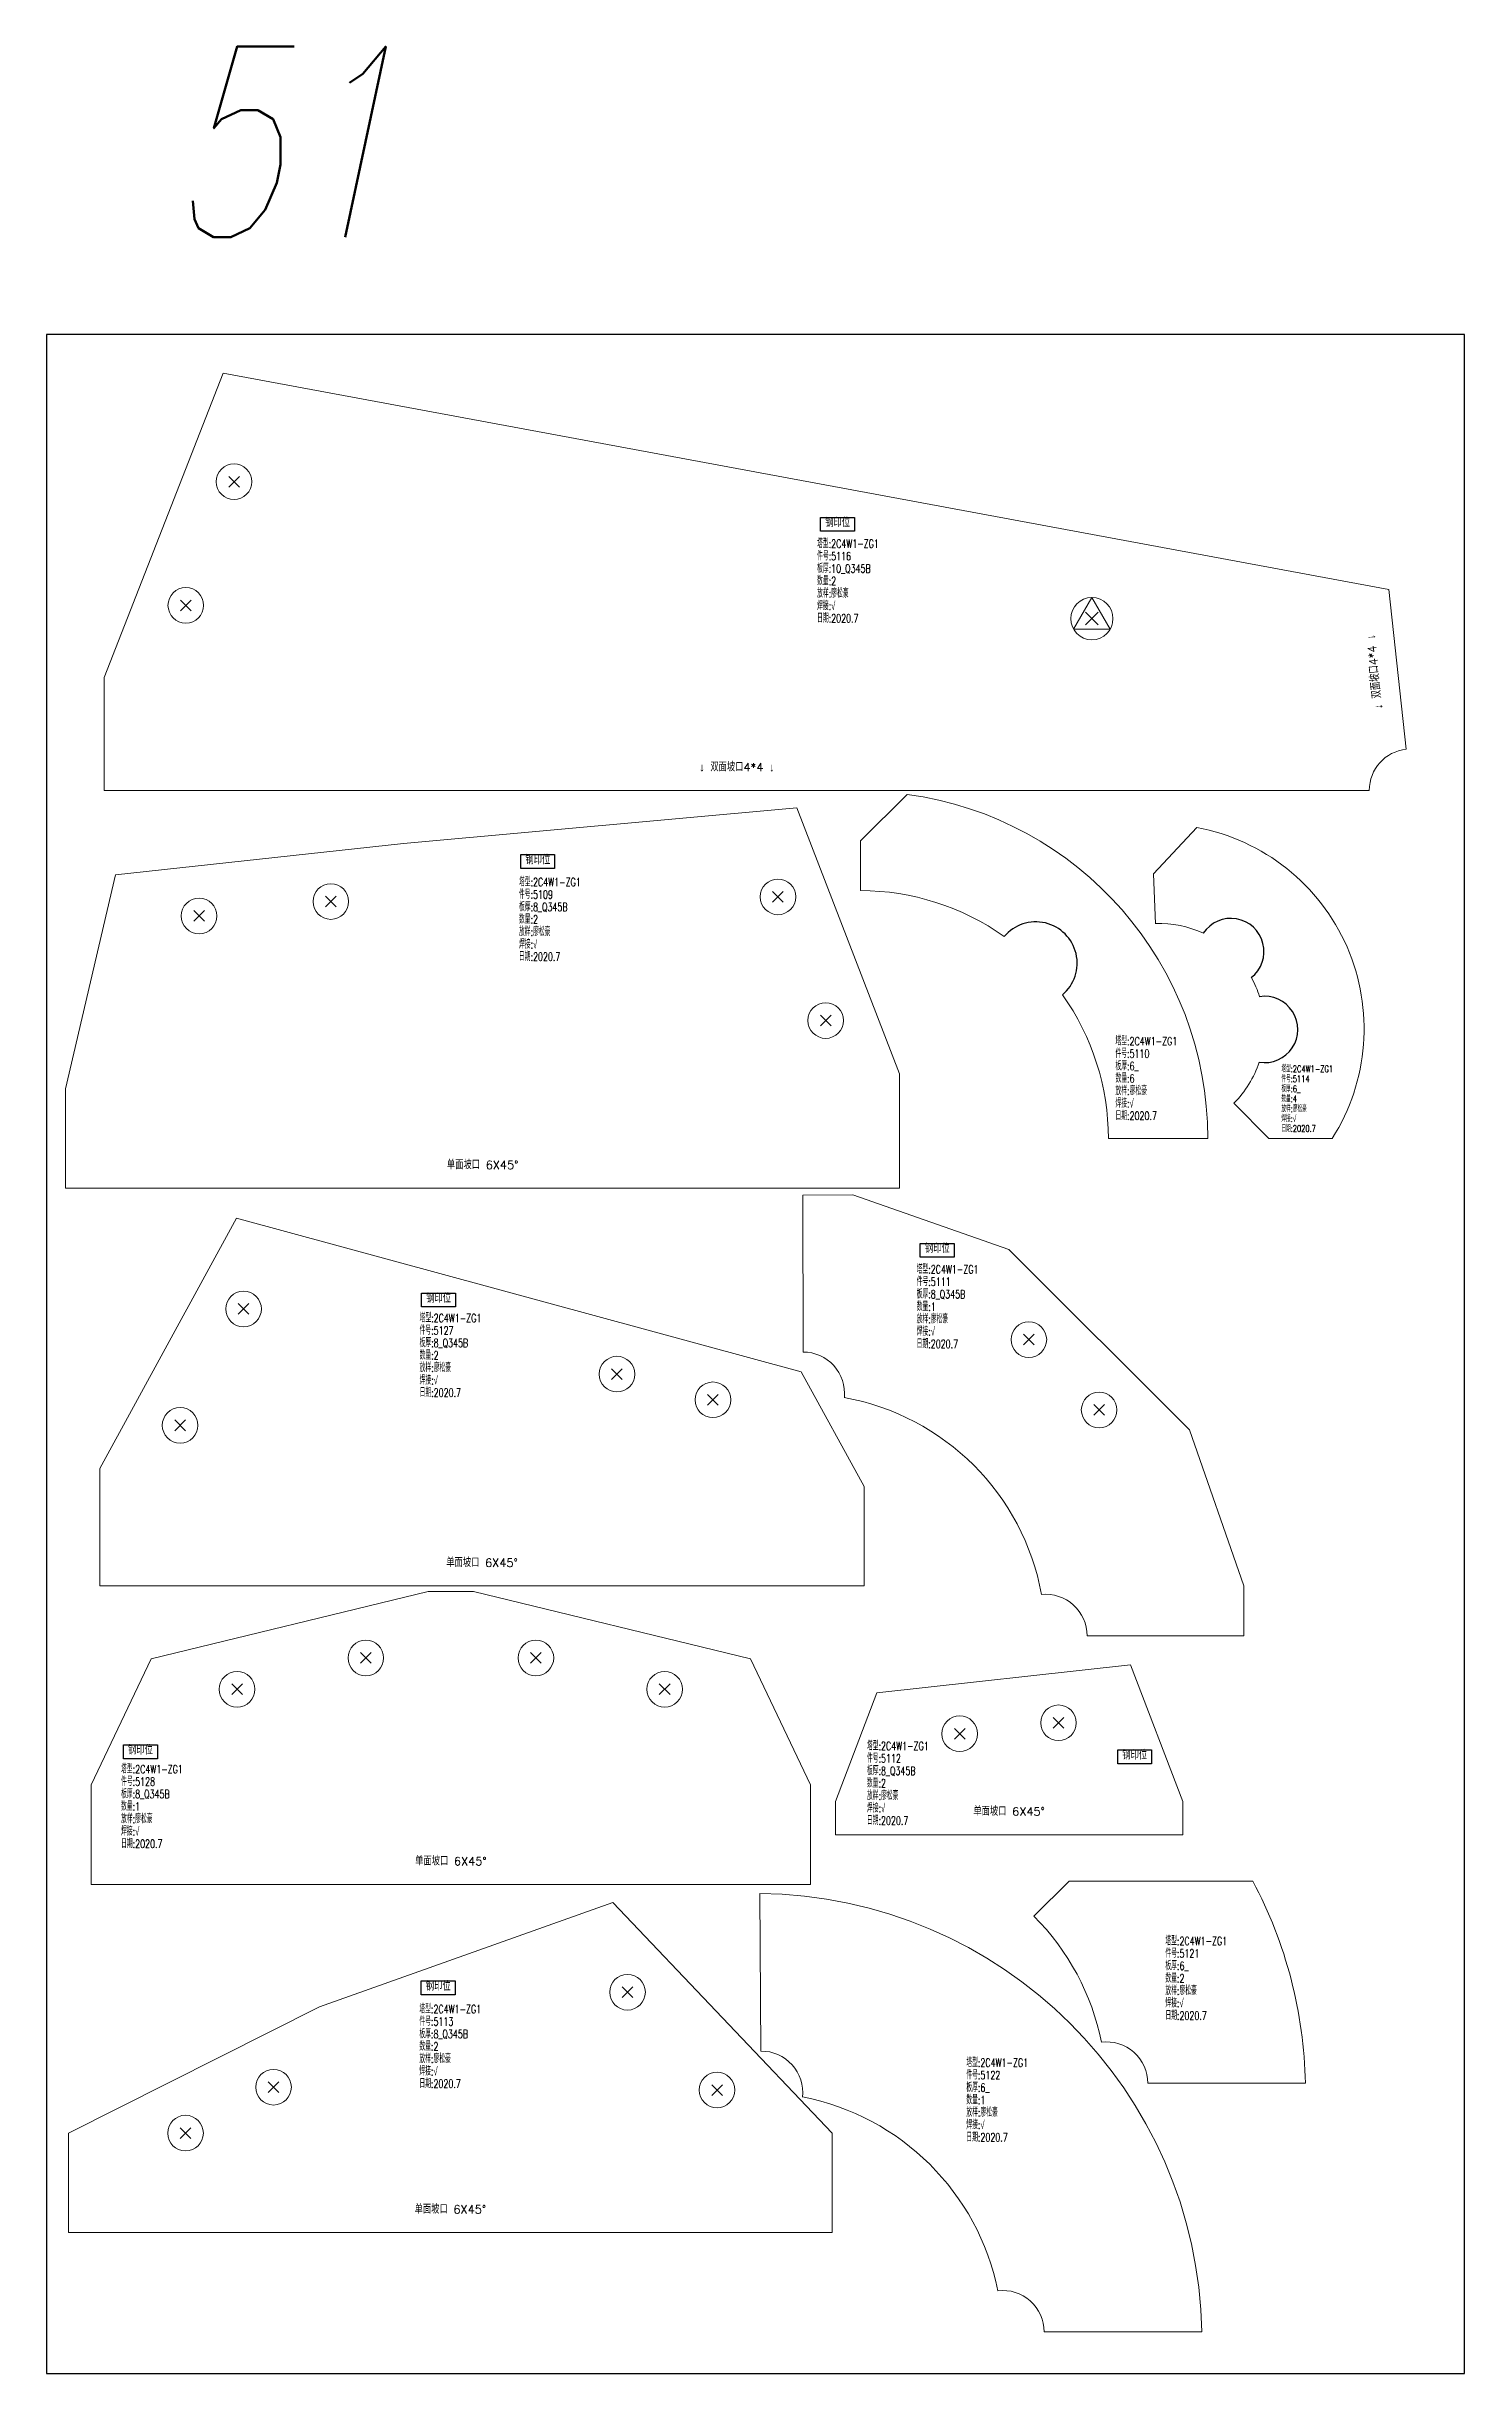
# Model space of a CAD drawing. Extents: x 154981 to 165753, y -86801 to -82885.
# Drawn here: x 161706 to 162561, y -86801 to -85398 of the extents above; entities that cross this region are included whole.
import ezdxf
from ezdxf.enums import TextEntityAlignment as Align

# ---------------------------------------------------------------- set-up
doc = ezdxf.new("R2010")
doc.units = 0
doc.header["$MEASUREMENT"] = 0
doc.layers.get('0').update_dxf_attribs({"linetype": 'CONTINUOUS', "lineweight": 25})
doc.layers.add('1', color=7, linetype='CONTINUOUS', lineweight=25)
doc.layers.add('5', color=7, linetype='CONTINUOUS', lineweight=25)
doc.styles.add('hz', font='txt.shx', dxfattribs={"width": 0.7, "oblique": 12, "bigfont": 'hztxt.shx'})
doc.styles.get("Standard").update_dxf_attribs({"font": 'simplex.shx', "width": 0.7, "height": 3, "bigfont": 'gbhzfs.shx'})

msp = doc.modelspace()

# ---------------------------------------------------------------- texts
at = {"layer": '1', "color": 6, "linetype": 'ByBlock', "style": 'hz', "oblique": 12, "width": 0.7}
msp.add_text('51', height=115, dxfattribs=at).set_placement((161779.09571, -85512.64004))

# ---------------------------------------------------------------- blocks, each defined once
blk = doc.blocks.new('PLKM_c1bef0ac-5df4-41ce-bc0b-967a1f9844d2', base_point=(161068.8, -91395.4))
at = {"layer": '1', "color": 7, "linetype": 'Continuous', "lineweight": 18}
for p, q in [((160756.5, -91263.1), (160757.2, -91358.2)), ((160928.1, -91527.6), (161023.1, -91527.6))]:
    blk.add_line(p, q, dxfattribs=at)
for centre, radius, start, end in [((160753.7, -91532.6), 269.5, 1.0631, 89.4062), ((160757.4, -91383.2), 25, 353.7564, 90.4693), ((160753.7, -91532.6), 149.5, 11.509, 78.9602), ((160903.1, -91527.6), 25, 0, 96.7128)]:
    blk.add_arc(centre, radius, start, end, dxfattribs=at)
at = {"layer": '1', "color": 7, "linetype": 'Continuous', "lineweight": 13, "insert": (160881.1, -91362.7), "char_height": 5, "width": 500, "attachment_point": 1, "line_spacing_factor": 0.9}
blk.add_mtext('塔型:2C4W1-ZG1\\P件号:5122\\P板厚:6_\\P数量:1\\P放样:廖松豪\\P焊接:√\\P日期:2020.7', dxfattribs=at)
blk = doc.blocks.new('板孔21.5')
at = {"layer": '5', "color": 7, "linetype": 'Continuous', "lineweight": 13}
for p, q in [((-0.3, -0.3), (0.3, 0.3)), ((0.3, -0.3), (-0.3, 0.3))]:
    blk.add_line(p, q, dxfattribs=at)
blk.add_circle((0, 0), 1, dxfattribs=at)
blk = doc.blocks.new('PLKM_179636a3-0307-40cf-ac14-38a028a89750', base_point=(161569.5, -91416.7))
at = {"color": 3, "linetype": 'Continuous'}
blk.add_lwpolyline([(161417.2, -91350.9), (161437.6, -91350.9), (161437.6, -91359.3), (161417.2, -91359.3)], close=True, dxfattribs=at)
at = {"layer": '1', "color": 7, "linetype": 'Continuous', "lineweight": 18}
for p, q in [((161305.6, -91305.7), (161223.1, -91456.7)), ((161646.2, -91398.5), (161305.6, -91305.7)), ((161684.2, -91467.6), (161646.2, -91398.5)), ((161223.1, -91456.7), (161223.1, -91527.6)), ((161684.2, -91527.6), (161684.2, -91467.6)), ((161223.1, -91527.6), (161684.2, -91527.6))]:
    blk.add_line(p, q, dxfattribs=at)
at = {"layer": '1', "color": 7, "linetype": 'Continuous', "lineweight": 0, "xscale": 10.75, "yscale": 10.75, "zscale": 10.75}
for p in [(161309.8, -91360.5), (161535.1, -91399.8), (161593, -91415.3), (161271.5, -91430.7)]:
    blk.add_blockref('板孔21.5', p, dxfattribs=at)
at = {"layer": '1', "color": 6, "linetype": 'Continuous', "lineweight": 13}
blk.add_text('钢印位', height=5, dxfattribs=at).set_placement((161427.5, -91358.2), align=Align.BOTTOM_CENTER)
at = {"layer": '1', "color": 7, "linetype": 'Continuous', "lineweight": 13}
blk.add_text('单面坡口 6X45%%D', height=5, dxfattribs=at).set_placement((161453.7, -91517.6), align=Align.BOTTOM_CENTER)
at = {"layer": '1', "color": 7, "linetype": 'Continuous', "lineweight": 13, "insert": (161416, -91363.5), "char_height": 5, "width": 500, "attachment_point": 1, "line_spacing_factor": 0.9}
blk.add_mtext('塔型:2C4W1-ZG1\\P件号:5127\\P板厚:8_Q345B\\P数量:2\\P放样:廖松豪\\P焊接:√\\P日期:2020.7', dxfattribs=at)
blk = doc.blocks.new('PLKM_37787d74-2c55-48ab-b64f-57bbf72c2d3e', base_point=(162143.2, -91439.3))
at = {"color": 3, "linetype": 'Continuous'}
blk.add_lwpolyline([(161903.6, -91443.4), (161924.1, -91443.4), (161924.1, -91451.8), (161903.6, -91451.8)], close=True, dxfattribs=at)
at = {"layer": '1', "color": 7, "linetype": 'Continuous', "lineweight": 18}
for p, q in [((162087.5, -91351), (161920.4, -91391.6)), ((162114.9, -91351), (162087.5, -91351)), ((162282, -91391.6), (162114.9, -91351)), ((161920.4, -91391.6), (161884.2, -91467.6)), ((162318.2, -91467.6), (162282, -91391.6)), ((161884.2, -91467.6), (161884.2, -91527.6)), ((162318.2, -91527.6), (162318.2, -91467.6)), ((161884.2, -91527.6), (162318.2, -91527.6))]:
    blk.add_line(p, q, dxfattribs=at)
at = {"layer": '1', "color": 7, "linetype": 'Continuous', "lineweight": 0, "xscale": 10.75, "yscale": 10.75, "zscale": 10.75}
for p in [(162049.9, -91391), (162152.5, -91391), (161972.2, -91409.9), (162230.2, -91409.9)]:
    blk.add_blockref('板孔21.5', p, dxfattribs=at)
at = {"layer": '1', "color": 6, "linetype": 'Continuous', "lineweight": 13}
blk.add_text('钢印位', height=5, dxfattribs=at).set_placement((161913.9, -91450.7), align=Align.BOTTOM_CENTER)
at = {"layer": '1', "color": 7, "linetype": 'Continuous', "lineweight": 13}
blk.add_text('单面坡口 6X45%%D', height=5, dxfattribs=at).set_placement((162101.2, -91517.6), align=Align.BOTTOM_CENTER)
at = {"layer": '1', "color": 7, "linetype": 'Continuous', "lineweight": 13, "insert": (161902.2, -91455.6), "char_height": 5, "width": 500, "attachment_point": 1, "line_spacing_factor": 0.9}
blk.add_mtext('塔型:2C4W1-ZG1\\P件号:5128\\P板厚:8_Q345B\\P数量:1\\P放样:廖松豪\\P焊接:√\\P日期:2020.7', dxfattribs=at)
blk = doc.blocks.new('PLKM_ad7defa3-0a22-4c09-b2ae-d0c9333a63ac', base_point=(156789, -91404.3))
at = {"color": 3, "linetype": 'Continuous'}
blk.add_lwpolyline([(156676.9, -91317.8), (156697.3, -91317.8), (156697.3, -91326.2), (156676.9, -91326.2)], close=True, dxfattribs=at)
at = {"layer": '1', "color": 7, "linetype": 'Continuous', "lineweight": 18}
for p, q in [((156843.4, -91289.5), (156606.2, -91311.1)), ((156905.5, -91450), (156843.4, -91289.5)), ((156606.2, -91311.1), (156432.3, -91330.1)), ((156432.3, -91330.1), (156402.3, -91459)), ((156905.5, -91519), (156905.5, -91450)), ((156402.3, -91459), (156402.3, -91519)), ((156402.3, -91519), (156905.5, -91519))]:
    blk.add_line(p, q, dxfattribs=at)
at = {"layer": '1', "color": 7, "linetype": 'Continuous', "lineweight": 13, "xscale": 10.75, "yscale": 10.75, "zscale": 10.75}
for p in [(156562.3, -91346.1), (156832.1, -91343.3), (156482.8, -91354.8), (156860.9, -91417.9)]:
    blk.add_blockref('板孔21.5', p, dxfattribs=at)
at = {"layer": '1', "color": 6, "linetype": 'Continuous', "lineweight": 13}
blk.add_text('钢印位', height=5, dxfattribs=at).set_placement((156687.2, -91325.1), align=Align.BOTTOM_CENTER)
at = {"layer": '1', "color": 7, "linetype": 'Continuous', "lineweight": 13}
blk.add_text('单面坡口 6X45%%D', height=5, dxfattribs=at).set_placement((156653.9, -91509), align=Align.BOTTOM_CENTER)
at = {"layer": '1', "color": 7, "linetype": 'Continuous', "lineweight": 13, "insert": (156675.8, -91331.9), "char_height": 5, "width": 500, "attachment_point": 1, "line_spacing_factor": 0.9}
blk.add_mtext('塔型:2C4W1-ZG1\\P件号:5109\\P板厚:8_Q345B\\P数量:2\\P放样:廖松豪\\P焊接:√\\P日期:2020.7', dxfattribs=at)
blk = doc.blocks.new('PLKM_7cd42a4f-955f-46af-9059-cca02719474d', base_point=(157432.4, -91415.2))
at = {"color": 3, "linetype": 'Continuous'}
blk.add_arc((157211.2, -91413.3), 25, 310.2038, 139.7962, dxfattribs=at)
at = {"layer": '1', "color": 7, "linetype": 'Continuous', "lineweight": 18}
for p, q in [((157105.5, -91339.5), (157133.6, -91311.4)), ((157105.5, -91369.5), (157105.5, -91339.5)), ((157315, -91519), (157255, -91519))]:
    blk.add_line(p, q, dxfattribs=at)
for radius, start, end in [(209.5, 0, 82.2901), (149.5, 54.5924, 90), (149.5, 0, 35.4076)]:
    blk.add_arc((157105.5, -91519), radius, start, end, dxfattribs=at)
at = {"layer": '1', "color": 7, "linetype": 'Continuous', "lineweight": 13, "insert": (157259.3, -91457.8), "char_height": 5, "width": 500, "attachment_point": 1, "line_spacing_factor": 0.9}
blk.add_mtext('塔型:2C4W1-ZG1\\P件号:5110\\P板厚:6_\\P数量:6\\P放样:廖松豪\\P焊接:√\\P日期:2020.7', dxfattribs=at)
blk = doc.blocks.new('PLKM_7ee6defa-f131-4733-aeb0-e6a4c3dd93b6', base_point=(157799.3, -91386.1))
at = {"color": 3, "linetype": 'Continuous'}
blk.add_lwpolyline([(157585.8, -91282.3), (157606.2, -91282.3), (157606.2, -91290.6), (157585.8, -91290.6)], close=True, dxfattribs=at)
at = {"layer": '1', "color": 7, "linetype": 'Continuous', "lineweight": 18}
for p, q in [((157545, -91253.1), (157515, -91253.2)), ((157515, -91253.2), (157515.1, -91347.9)), ((157639.2, -91286), (157545, -91253.1)), ((157748.2, -91394.8), (157639.2, -91286)), ((157781.1, -91489), (157748.2, -91394.8)), ((157781.1, -91519), (157781.1, -91489)), ((157686.4, -91519), (157781.1, -91519))]:
    blk.add_line(p, q, dxfattribs=at)
for centre, start, end in [((157515.1, -91372.9), 354.4436, 90.0556), ((157661.4, -91519), 360, 95.612)]:
    blk.add_arc(centre, 25, start, end, dxfattribs=at)
blk.add_ellipse((157510.8, -91523.5), major_axis=(-107.2, -107.4), ratio=0.985188, start_param=2.544177, end_param=3.739008, dxfattribs=at)
at = {"layer": '1', "color": 7, "linetype": 'Continuous', "lineweight": 13, "xscale": 10.75, "yscale": 10.75, "zscale": 10.75}
for p in [(157651.3, -91340.4), (157693.7, -91382.8)]:
    blk.add_blockref('板孔21.5', p, dxfattribs=at)
at = {"layer": '1', "color": 6, "linetype": 'Continuous', "lineweight": 13}
blk.add_text('钢印位', height=5, dxfattribs=at).set_placement((157596.1, -91289.5), align=Align.BOTTOM_CENTER)
at = {"layer": '1', "color": 7, "linetype": 'Continuous', "lineweight": 13, "insert": (157583.6, -91295.5), "char_height": 5, "width": 500, "attachment_point": 1, "line_spacing_factor": 0.9}
blk.add_mtext('塔型:2C4W1-ZG1\\P件号:5111\\P板厚:8_Q345B\\P数量:1\\P放样:廖松豪\\P焊接:√\\P日期:2020.7', dxfattribs=at)
blk = doc.blocks.new('PLKM_63196466-c580-4f1c-9726-f1b36b4a955c', base_point=(158240.6, -91467.8))
at = {"color": 3, "linetype": 'Continuous'}
blk.add_lwpolyline([(158151.4, -91467.8), (158171.9, -91467.8), (158171.9, -91476.2), (158151.4, -91476.2)], close=True, dxfattribs=at)
at = {"layer": '1', "color": 7, "linetype": 'Continuous', "lineweight": 18}
for p, q in [((158159.2, -91416.6), (158006.1, -91433.4)), ((158190.7, -91499), (158159.2, -91416.6)), ((158006.1, -91433.4), (157981.1, -91499)), ((157981.1, -91499), (157981.1, -91519)), ((158190.7, -91519), (158190.7, -91499)), ((157981.1, -91519), (158190.7, -91519))]:
    blk.add_line(p, q, dxfattribs=at)
at = {"layer": '1', "color": 7, "linetype": 'Continuous', "lineweight": 13, "xscale": 10.75, "yscale": 10.75, "zscale": 10.75}
for p in [(158056.1, -91458.1), (158115.7, -91451.5)]:
    blk.add_blockref('板孔21.5', p, dxfattribs=at)
at = {"layer": '1', "color": 6, "linetype": 'Continuous', "lineweight": 13}
blk.add_text('钢印位', height=5, dxfattribs=at).set_placement((158161.7, -91475.1), align=Align.BOTTOM_CENTER)
at = {"layer": '1', "color": 7, "linetype": 'Continuous', "lineweight": 13}
blk.add_text('单面坡口 6X45%%D', height=5, dxfattribs=at).set_placement((158085.9, -91509), align=Align.BOTTOM_CENTER)
at = {"layer": '1', "color": 7, "linetype": 'Continuous', "lineweight": 13, "insert": (158000.1, -91463), "char_height": 5, "width": 500, "attachment_point": 1, "line_spacing_factor": 0.9}
blk.add_mtext('塔型:2C4W1-ZG1\\P件号:5112\\P板厚:8_Q345B\\P数量:2\\P放样:廖松豪\\P焊接:√\\P日期:2020.7', dxfattribs=at)
blk = doc.blocks.new('PLKM_159f117d-f18e-47de-83b8-54dca08f0e9f', base_point=(158746.6, -91419.4))
at = {"color": 3, "linetype": 'Continuous'}
blk.add_lwpolyline([(158603.5, -91367.2), (158623.9, -91367.2), (158623.9, -91375.6), (158603.5, -91375.6)], close=True, dxfattribs=at)
at = {"layer": '1', "color": 7, "linetype": 'Continuous', "lineweight": 18}
for p, q in [((158719.1, -91319.9), (158542.2, -91382.9)), ((158851.4, -91459), (158719.1, -91319.9)), ((158542.2, -91382.9), (158390.7, -91459)), ((158390.7, -91459), (158390.7, -91519)), ((158851.4, -91519), (158851.4, -91459)), ((158390.7, -91519), (158851.4, -91519))]:
    blk.add_line(p, q, dxfattribs=at)
at = {"layer": '1', "color": 7, "linetype": 'Continuous', "lineweight": 13, "xscale": 10.75, "yscale": 10.75, "zscale": 10.75}
for p in [(158728, -91374), (158514.4, -91431.3), (158782, -91433), (158461.3, -91459)]:
    blk.add_blockref('板孔21.5', p, dxfattribs=at)
at = {"layer": '1', "color": 6, "linetype": 'Continuous', "lineweight": 13}
blk.add_text('钢印位', height=5, dxfattribs=at).set_placement((158613.8, -91374.5), align=Align.BOTTOM_CENTER)
at = {"layer": '1', "color": 7, "linetype": 'Continuous', "lineweight": 13}
blk.add_text('单面坡口 6X45%%D', height=5, dxfattribs=at).set_placement((158621.1, -91509), align=Align.BOTTOM_CENTER)
at = {"layer": '1', "color": 7, "linetype": 'Continuous', "lineweight": 13, "insert": (158602.4, -91381.7), "char_height": 5, "width": 500, "attachment_point": 1, "line_spacing_factor": 0.9}
blk.add_mtext('塔型:2C4W1-ZG1\\P件号:5113\\P板厚:8_Q345B\\P数量:2\\P放样:廖松豪\\P焊接:√\\P日期:2020.7', dxfattribs=at)
blk = doc.blocks.new('PLKM_4041cbdd-25e1-4b70-abe6-d77a7dd3afaf', base_point=(159289.9, -91425.3))
at = {"color": 3, "linetype": 'Continuous'}
for centre, start, end in [((159098, -91406.3), 308.047, 146.3745), ((159118.4, -91453.3), 260.5291, 98.6953)]:
    blk.add_arc(centre, 20, start, end, dxfattribs=at)
at = {"layer": '1', "color": 7, "linetype": 'Continuous', "lineweight": 18}
for p, q in [((159051.4, -91359.5), (159077.4, -91331.5)), ((159052.5, -91389.5), (159051.4, -91359.5)), ((159121, -91519), (159099.8, -91497.8)), ((159159.2, -91519), (159121, -91519))]:
    blk.add_line(p, q, dxfattribs=at)
for radius, start, end in [(123.5, 327.633, 79.4776), (63.5, 65.3267, 92.1106), (63.5, 17.7324, 29.0948), (63.5, 315, 341.492)]:
    blk.add_arc((159054.9, -91452.9), radius, start, end, dxfattribs=at)
at = {"layer": '1', "color": 7, "linetype": 'Continuous', "lineweight": 13, "insert": (159128.5, -91475.1), "char_height": 4, "width": 400, "attachment_point": 1, "line_spacing_factor": 0.9}
blk.add_mtext('塔型:2C4W1-ZG1\\P件号:5114\\P板厚:6_\\P数量:4\\P放样:廖松豪\\P焊接:√\\P日期:2020.7', dxfattribs=at)
blk = doc.blocks.new('板孔25.5')
at = {"layer": '5', "color": 7, "linetype": 'Continuous', "lineweight": 13}
for p, q in [((0, 1), (-0.866, -0.5)), ((-0.3, -0.3), (0.3, 0.3)), ((0.3, -0.3), (-0.3, 0.3)), ((0.866, -0.5), (0, 1)), ((-0.866, -0.5), (0.866, -0.5))]:
    blk.add_line(p, q, dxfattribs=at)
blk.add_circle((0, 0), 1, dxfattribs=at)
blk = doc.blocks.new('PLKM_7ea90695-aab4-4203-ae49-54a3e6971340', base_point=(159843.5, -91393.2))
at = {"color": 3, "linetype": 'Continuous'}
blk.add_lwpolyline([(159810.6, -91354.4), (159831, -91354.4), (159831, -91362.7), (159810.6, -91362.7)], close=True, dxfattribs=at)
at = {"layer": '1', "color": 7, "linetype": 'Continuous', "lineweight": 18}
for p, q in [((159450.1, -91267.4), (159378.4, -91450.9)), ((160153.5, -91397.8), (159450.1, -91267.4)), ((160164, -91494.2), (160153.5, -91397.8)), ((159378.4, -91450.9), (159378.4, -91519)), ((159378.4, -91519), (160141.7, -91519))]:
    blk.add_line(p, q, dxfattribs=at)
blk.add_arc((160166.7, -91519), 25, 96.2517, 180, dxfattribs=at)
at = {"layer": '1', "color": 7, "linetype": 'Continuous', "lineweight": 13}
for name, p, xscale, yscale, zscale in [('板孔21.5', (159456.7, -91332.8), 10.75, 10.75, 10.75), ('板孔21.5', (159427.6, -91407.4), 10.75, 10.75, 10.75), ('板孔25.5', (159974.3, -91415.4), 12.75, 12.75, 12.75)]:
    blk.add_blockref(name, p, dxfattribs=dict(at, xscale=xscale, yscale=yscale, zscale=zscale))
at = {"layer": '1', "color": 6, "linetype": 'Continuous', "lineweight": 13}
blk.add_text('钢印位', height=5, dxfattribs=at).set_placement((159820.9, -91361.6), align=Align.BOTTOM_CENTER)
at = {"layer": '1', "color": 7, "linetype": 'Continuous', "lineweight": 13}
blk.add_text('↓ 双面坡口4*4 ↓', height=5, rotation=96, dxfattribs=at).set_placement((160148.8, -91447.1), align=Align.BOTTOM_CENTER)
blk.add_text('↓ 双面坡口4*4 ↓', height=5, dxfattribs=at).set_placement((159760.1, -91509), align=Align.BOTTOM_CENTER)
at = {"layer": '1', "color": 7, "linetype": 'Continuous', "lineweight": 13, "insert": (159808.5, -91367.7), "char_height": 5, "width": 500, "attachment_point": 1, "line_spacing_factor": 0.9}
blk.add_mtext('塔型:2C4W1-ZG1\\P件号:5116\\P板厚:10_Q345B\\P数量:2\\P放样:廖松豪\\P焊接:√\\P日期:2020.7', dxfattribs=at)
blk = doc.blocks.new('PLKM_2acfc918-9f23-4380-baf1-d4bd0ea511f4', base_point=(160653.6, -91458.1))
at = {"layer": '1', "color": 7, "linetype": 'Continuous', "lineweight": 18}
for p, q in [((160385.2, -91397.1), (160364, -91418.3)), ((160496.1, -91397.1), (160385.2, -91397.1)), ((160432.7, -91519), (160527.8, -91519))]:
    blk.add_line(p, q, dxfattribs=at)
for centre, radius, start, end in [((160258.3, -91524), 269.5, 1.0631, 28.0971), ((160258.3, -91524), 149.5, 11.509, 45), ((160407.7, -91519), 25, 0, 96.7128)]:
    blk.add_arc(centre, radius, start, end, dxfattribs=at)
at = {"layer": '1', "color": 7, "linetype": 'Continuous', "lineweight": 13, "insert": (160443.3, -91430.7), "char_height": 5, "width": 500, "attachment_point": 1, "line_spacing_factor": 0.9}
blk.add_mtext('塔型:2C4W1-ZG1\\P件号:5121\\P板厚:6_\\P数量:2\\P放样:廖松豪\\P焊接:√\\P日期:2020.7', dxfattribs=at)

# ---------------------------------------------------------------- linework, layer by layer
at = {"color": 3, "linetype": 'Continuous'}
msp.add_lwpolyline([(161705.84945, -85571.357), (161705.84945, -86801.357), (162561.4019, -86801.357), (162561.4019, -85571.357)], close=True, dxfattribs=at)

# ---------------------------------------------------------------- block references
for name, p in [('PLKM_7ea90695-aab4-4203-ae49-54a3e6971340', (162205.7802, -85720.56053)), ('PLKM_7cd42a4f-955f-46af-9059-cca02719474d', (162523.92455, -85952.55394)), ('PLKM_ad7defa3-0a22-4c09-b2ae-d0c9333a63ac', (162104.08882, -85971.60911)), ('PLKM_4041cbdd-25e1-4b70-abe6-d77a7dd3afaf', (162612.34392, -85962.58817)), ('PLKM_7ee6defa-f131-4733-aeb0-e6a4c3dd93b6', (162446.5649, -86223.41171)), ('PLKM_179636a3-0307-40cf-ac14-38a028a89750', (162084.43673, -86215.40079)), ('PLKM_37787d74-2c55-48ab-b64f-57bbf72c2d3e', (161991.81661, -86418.02912)), ('PLKM_63196466-c580-4f1c-9726-f1b36b4a955c', (162441.35344, -86425.14814)), ('PLKM_2acfc918-9f23-4380-baf1-d4bd0ea511f4', (162591.2334, -86565.39417)), ('PLKM_159f117d-f18e-47de-83b8-54dca08f0e9f', (162075.01208, -86616.77282)), ('PLKM_c1bef0ac-5df4-41ce-bc0b-967a1f9844d2', (162448.53511, -86644.11424))]:
    msp.add_blockref(name, p, dxfattribs=at)

msp.set_redraw_order([(e.dxf.handle, doc.entitydb.next_handle()) for e in msp.query("TEXT MTEXT ATTDEF DIMENSION ARC_DIMENSION")])  # texts and dimensions are drawn at this point

doc.saveas('drawing.dxf')
